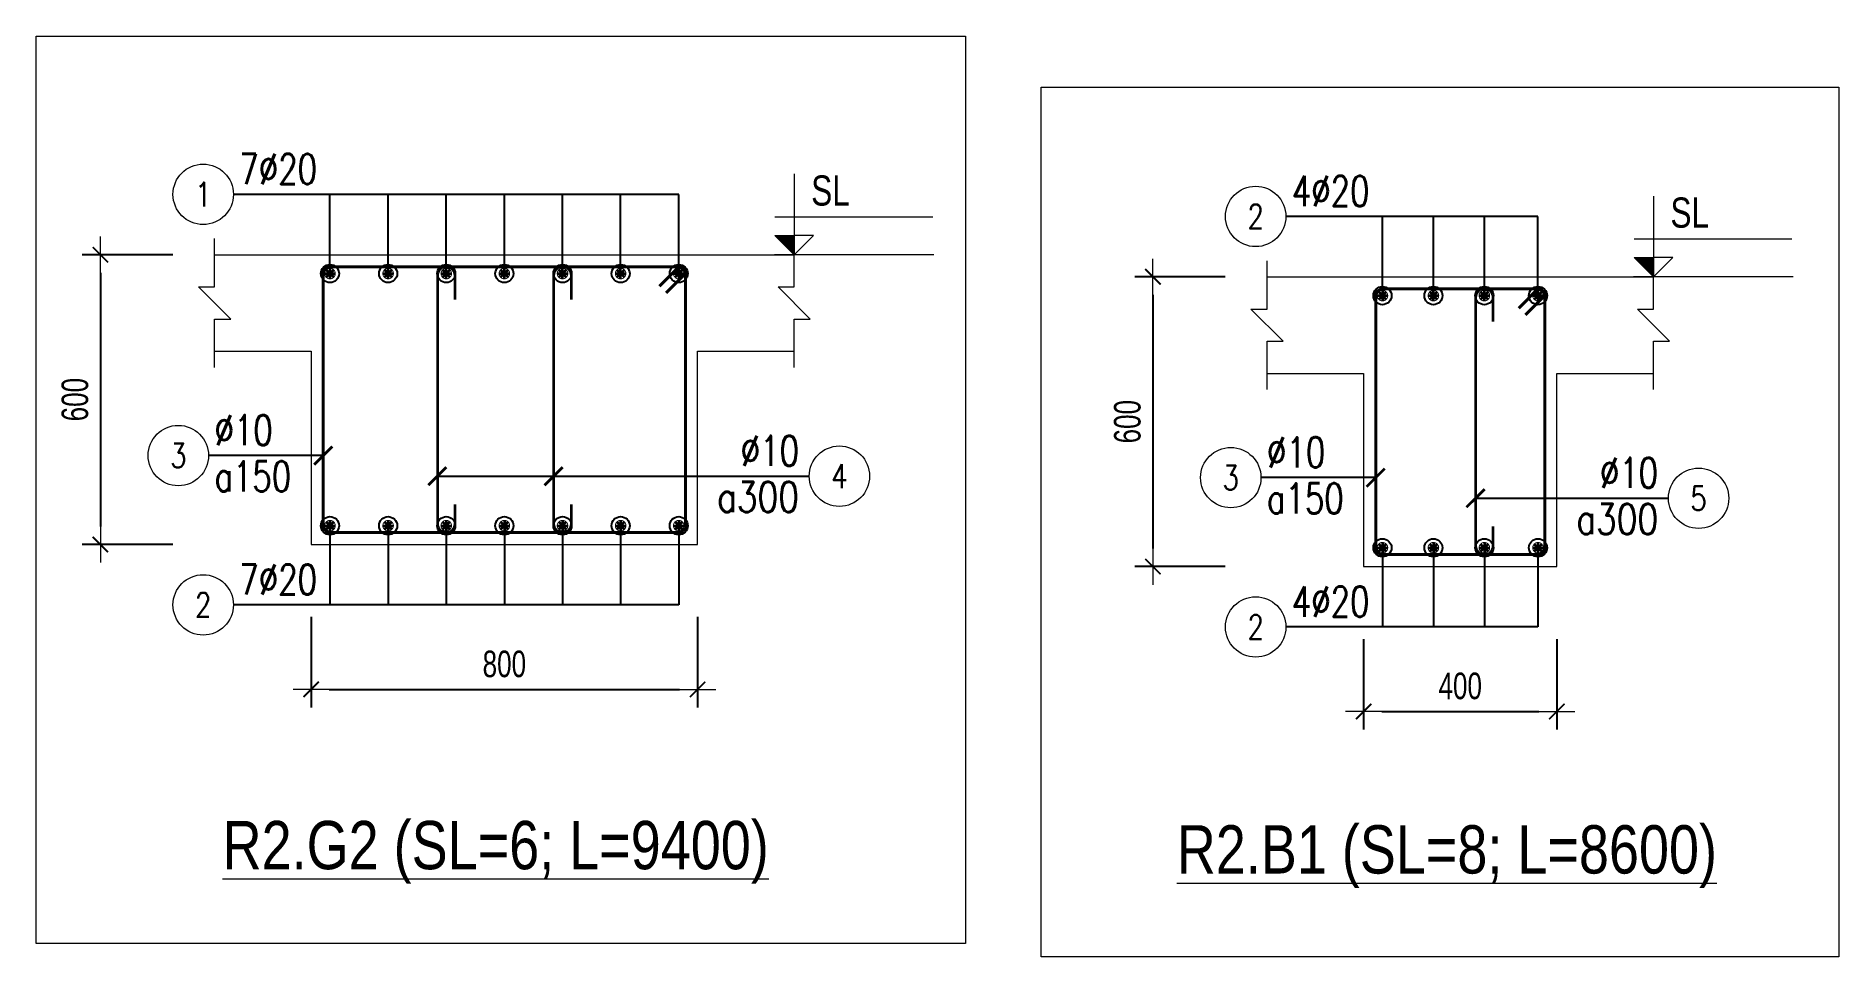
# Model space of a CAD drawing. Header units: millimetres. Extents: x -172050 to 1089997, y 452920 to 1051687.
# Drawn here: x 265747 to 269479, y 476603 to 478510 of the extents above; entities that cross this region are included whole.
import ezdxf
from ezdxf.enums import TextEntityAlignment as Align

# ---------------------------------------------------------------- set-up
doc = ezdxf.new("R2010")
doc.units = ezdxf.units.MM
doc.header["$MEASUREMENT"] = 0
doc.layers.get('Defpoints').update_dxf_attribs({"color": 151, "lineweight": 9})
for name, color, linetype, lineweight in [('NDC_S_ANNO', 7, 'Continuous', 20), ('NDC_S_CONTINUOUS', 3, 'Continuous', 20), ('NDC_S_DIM', 1, 'Continuous', 15), ('NDC_S_REBAR', 4, 'Continuous', 35), ('NDC_S_STIRRUP', 4, 'Continuous', 40), ('NDC_S_TEXT SYMBOL', 7, 'Continuous', 20), ('NDC_S_THIN LINE', 8, 'Continuous', 9), ('NDC_S_VN TEXT', 7, 'Continuous', 20)]:
    doc.layers.add(name, color=color, linetype=linetype, lineweight=lineweight)
doc.styles.add('ARIAL', font='arial.ttf', dxfattribs={"width": 0.8})
doc.styles.add('NDC_ANNO', font='', dxfattribs={"width": 0.8})
doc.styles.add('NDC_DIM', font='', dxfattribs={"width": 0.75})
doc.styles.add('NDC_EN TXT', font='romans.shx', dxfattribs={"width": 0.8})
doc.styles.get('NDC_ANNO').set_extended_font_data('Dotum')
doc.styles.get('NDC_DIM').set_extended_font_data('Dotum')
doc.dimstyles.new('NDC_dim_25', dxfattribs={"dimscale": 25, "dimtxt": 2.2, "dimasz": 1.5, "dimexe": 1.5, "dimexo": 2.5, "dimgap": 1, "dimtad": 1, "dimdec": 0, "dimzin": 0, "dimdsep": 46, "dimtxsty": 'NDC_DIM', "dimblk": 'DIMMARK', "dimcen": 0.09, "dimdle": 1.2, "dimclrd": 1, "dimclre": 1, "dimclrt": 3, "dimadec": 0, "dimazin": 0, "dimtfac": 1, "dimtdec": 0, "dimtix": 1, "dimtofl": 0, "dimtmove": 0, "dimatfit": 3, "dimfxl": 6, "dimfxlon": 1, "dimtolj": 1, "dimtzin": 0, "dimarcsym": 0})

msp = doc.modelspace()

# ---------------------------------------------------------------- blocks, each defined once
blk = doc.blocks.new('kata_block_THEP')
at = {"layer": 'NDC_S_REBAR', "color": 0}
for p, q in [((-0.5, 0), (0.5, 0)), ((-0.35, 0.35), (0.35, -0.35)), ((0.35, 0.35), (-0.35, -0.35)), ((0, 0.5), (0, -0.5))]:
    blk.add_line(p, q, dxfattribs=at)
at = {"layer": 'NDC_S_REBAR', "color": 0, "const_width": 0.0833}
blk.add_lwpolyline([(-0.5, 0, 1), (0.5, 0, 1), (-0.5, 0, 1)], format="xyb", dxfattribs=at)
blk = doc.blocks.new('DIMMARK')
at = {"layer": 'NDC_S_DIM', "color": 1}
blk.add_line((-1.5, 0), (1, 0), dxfattribs=at)
at = {"layer": 'NDC_S_DIM', "color": 2, "const_width": 0.1}
blk.add_lwpolyline([(-0.424, -0.424), (0.424, 0.424)], dxfattribs=at)
blk = doc.blocks.new('*D638')
at = {"layer": 'Defpoints', "color": 0, "transparency": 16777216}
for p in [(268565, 478011.7), (268059, 477411.7), (268565, 477411.7)]:
    blk.add_point(p, dxfattribs=at)
at = {"layer": 'NDC_S_DIM', "color": 1, "lineweight": -2, "transparency": 16777216}
for p, q in [((268209, 478011.7), (268021.5, 478011.7)), ((268059, 477974.2), (268059, 477449.2)), ((268209, 477411.7), (268021.5, 477411.7))]:
    blk.add_line(p, q, dxfattribs=at)
at = {"layer": 'NDC_S_DIM', "color": 1, "lineweight": -2, "transparency": 16777216, "xscale": 37.5, "yscale": 37.5, "zscale": 37.5}
for p, rotation in [((268059, 478011.7), 90), ((268059, 477411.7), 270)]:
    blk.add_blockref('DIMMARK', p, dxfattribs=dict(at, rotation=rotation))
at = {"layer": 'NDC_S_DIM', "color": 3, "transparency": 16777216, "insert": (268006.4, 477711.7), "char_height": 55, "attachment_point": 5, "rotation": 90, "style": 'NDC_DIM'}
blk.add_mtext('\\A1;600', dxfattribs=at)
blk = doc.blocks.new('*D639')
at = {"layer": 'Defpoints', "color": 0, "transparency": 16777216}
for p in [(268495.3, 477411.7), (268895.3, 477411.7), (268895.3, 477111.7)]:
    blk.add_point(p, dxfattribs=at)
at = {"layer": 'NDC_S_DIM', "color": 1, "lineweight": -2, "transparency": 16777216}
for p, q in [((268495.3, 477261.7), (268495.3, 477074.2)), ((268895.3, 477261.7), (268895.3, 477074.2)), ((268532.8, 477111.7), (268857.8, 477111.7))]:
    blk.add_line(p, q, dxfattribs=at)
at = {"layer": 'NDC_S_DIM', "color": 1, "lineweight": -2, "transparency": 16777216, "xscale": 37.5, "yscale": 37.5, "zscale": 37.5, "rotation": 180}
blk.add_blockref('DIMMARK', (268495.3, 477111.7), dxfattribs=at)
at = {"layer": 'NDC_S_DIM', "color": 1, "lineweight": -2, "transparency": 16777216, "xscale": 37.5, "yscale": 37.5, "zscale": 37.5}
blk.add_blockref('DIMMARK', (268895.3, 477111.7), dxfattribs=at)
at = {"layer": 'NDC_S_DIM', "color": 3, "transparency": 16777216, "insert": (268695.3, 477164.3), "char_height": 55, "attachment_point": 5, "style": 'NDC_DIM'}
blk.add_mtext('\\A1;400', dxfattribs=at)
blk = doc.blocks.new('kata_block_TD')
at = {"color": 6, "linetype": 'ByBlock', "lineweight": -2, "style": 'ARIAL', "width": 0.8}
blk.add_attdef('SECTDET2', text='', height=5, dxfattribs=at).set_placement((0, 7.97), align=Align.CENTER)
at = {"color": 0, "linetype": 'ByBlock', "lineweight": -2, "style": 'ARIAL', "width": 0.8}
blk.add_attdef('SECTDET1', text='', height=5, dxfattribs=at).set_placement((0, 1.47), align=Align.CENTER)
at = {"color": 3, "lineweight": 25, "style": 'ARIAL', "width": 0.8}
blk.add_attdef('SSCALE', text='', height=2.5, dxfattribs=at).set_placement((0, -4), align=Align.CENTER)
blk = doc.blocks.new('kata_block_CT')
at = {"layer": 'NDC_S_ANNO'}
blk.add_hatch(color=3, dxfattribs=at).paths.add_polyline_path([(0, 1.6), (-1.61, 1.6), (0, 0)])
at = {"layer": 'NDC_S_ANNO', "ltscale": 50}
h = blk.add_hatch(dxfattribs=at)
h.set_pattern_fill('ANSI31', color=256, scale=1.406251, style=0)
h.set_pattern_definition([(45, (0, 5e-12), (-3.157, 3.157), [])])
h.paths.add_polyline_path([(0, 1.6), (0, 0), (1.61, 1.6)])
for p, q in [((-1.59, 3.14), (11.47, 3.14)), ((11.56, 0), (-1.64, 0))]:
    blk.add_line(p, q, dxfattribs=at)
for points in [[(0, 6.69), (0, 0)], [(0, 0), (-1.61, 1.6), (0, 1.6)], [(0, 0), (1.61, 1.6), (0, 1.6)]]:
    blk.add_lwpolyline(points, dxfattribs=at)
at = {"layer": 'NDC_S_ANNO', "color": 8, "ltscale": 50}
blk.add_lwpolyline([(0, 0), (-1.61, 1.6), (0, 1.6)], dxfattribs=at)
at = {"layer": 'NDC_S_TEXT SYMBOL', "color": 3, "style": 'NDC_ANNO', "width": 0.8}
blk.add_attdef('CT', (1.41, 4.07), '', height=2.5, dxfattribs=at)
blk = doc.blocks.new('*U631')
blk.add_circle((2.5, 0), 2.5)
at = {"layer": 'NDC_S_VN TEXT', "color": 3, "style": 'NDC_EN TXT'}
for tag, width, p in [('DK2', 0.75, (-0.85, 0.85)), ('KC2', 0.8, (-0.85, -2.97))]:
    blk.add_attdef(tag, text='', height=2.5, dxfattribs=dict(at, width=width)).set_placement(p, align=Align.RIGHT)
at = {"layer": 'NDC_S_VN TEXT', "color": 7, "style": 'NDC_EN TXT', "width": 0.8}
blk.add_attdef('SH3', text='', height=2, dxfattribs=at).set_placement((2.5, 0), align=Align.MIDDLE)
blk = doc.blocks.new('*U296')
blk.add_circle((-2.5, 0), 2.5)
at = {"layer": 'NDC_S_VN TEXT', "color": 3, "style": 'NDC_EN TXT', "width": 0.75}
for tag, p in [('DK1', (0.5, 0.85)), ('KC1', (0.5, -2.97))]:
    blk.add_attdef(tag, p, '', height=2.5, dxfattribs=at)
at = {"layer": 'NDC_S_VN TEXT', "color": 7, "style": 'NDC_EN TXT', "width": 0.8}
blk.add_attdef('SH2', text='', height=2, dxfattribs=at).set_placement((-2.5, 0), align=Align.MIDDLE)
blk = doc.blocks.new('*U298')
blk.add_circle((-2.5, 0), 2.5)
at = {"layer": 'NDC_S_VN TEXT', "color": 3, "style": 'NDC_EN TXT', "width": 0.75}
blk.add_attdef('DK1', (0.5, 0.85), '', height=2.5, dxfattribs=at)
at = {"layer": 'NDC_S_VN TEXT', "color": 7, "style": 'NDC_EN TXT', "width": 0.8}
blk.add_attdef('SH2', text='', height=2, dxfattribs=at).set_placement((-2.5, 0), align=Align.MIDDLE)
blk = doc.blocks.new('*D1033')
at = {"layer": 'Defpoints', "color": 0, "transparency": 16777216}
for p in [(266316.4, 477457.4), (267116.4, 477457.4), (267116.4, 477157.4)]:
    blk.add_point(p, dxfattribs=at)
at = {"layer": 'NDC_S_DIM', "color": 1, "lineweight": -2, "transparency": 16777216}
for p, q in [((266316.4, 477307.4), (266316.4, 477119.9)), ((267116.4, 477307.4), (267116.4, 477119.9)), ((266353.9, 477157.4), (267078.9, 477157.4))]:
    blk.add_line(p, q, dxfattribs=at)
at = {"layer": 'NDC_S_DIM', "color": 1, "lineweight": -2, "transparency": 16777216, "xscale": 37.5, "yscale": 37.5, "zscale": 37.5, "rotation": 180}
blk.add_blockref('DIMMARK', (266316.4, 477157.4), dxfattribs=at)
at = {"layer": 'NDC_S_DIM', "color": 1, "lineweight": -2, "transparency": 16777216, "xscale": 37.5, "yscale": 37.5, "zscale": 37.5}
blk.add_blockref('DIMMARK', (267116.4, 477157.4), dxfattribs=at)
at = {"layer": 'NDC_S_DIM', "color": 3, "transparency": 16777216, "insert": (266716.4, 477209.9), "char_height": 55, "attachment_point": 5, "style": 'NDC_DIM'}
blk.add_mtext('\\A1;800', dxfattribs=at)
blk = doc.blocks.new('*D1034')
at = {"layer": 'Defpoints', "color": 0, "transparency": 16777216}
for p in [(266461.1, 478057.4), (265880.1, 477457.4), (266461.1, 477457.4)]:
    blk.add_point(p, dxfattribs=at)
at = {"layer": 'NDC_S_DIM', "color": 1, "lineweight": -2, "transparency": 16777216}
for p, q in [((266030.1, 478057.4), (265842.6, 478057.4)), ((265880.1, 478019.9), (265880.1, 477494.9)), ((266030.1, 477457.4), (265842.6, 477457.4))]:
    blk.add_line(p, q, dxfattribs=at)
at = {"layer": 'NDC_S_DIM', "color": 1, "lineweight": -2, "transparency": 16777216, "xscale": 37.5, "yscale": 37.5, "zscale": 37.5}
for p, rotation in [((265880.1, 478057.4), 90), ((265880.1, 477457.4), 270)]:
    blk.add_blockref('DIMMARK', p, dxfattribs=dict(at, rotation=rotation))
at = {"layer": 'NDC_S_DIM', "color": 3, "transparency": 16777216, "insert": (265827.6, 477757.4), "char_height": 55, "attachment_point": 5, "rotation": 90, "style": 'NDC_DIM'}
blk.add_mtext('\\A1;600', dxfattribs=at)

# ---------------------------------------------------------------- dimensions: what is measured, and where the dimension line sits
at = {"layer": 'NDC_S_DIM'}
for base, p1, p2, picture, middle in [((265880.1, 477457.4), (266461.1, 478057.4), (266461.1, 477457.4), '*D1034', (265827.6, 477757.4)), ((268059, 477411.7), (268565, 478011.7), (268565, 477411.7), '*D638', (268006.4, 477711.7))]:
    dim = msp.add_linear_dim(base=base, p1=p1, p2=p2, angle=270, dimstyle='NDC_dim_25', dxfattribs=at)
    dim.commit()
    dim.dimension.update_dxf_attribs({"geometry": picture, "text_midpoint": middle})
for base, p1, p2, picture, middle in [((267116.4, 477157.4), (266316.4, 477457.4), (267116.4, 477457.4), '*D1033', (266716.4, 477209.9)), ((268895.3, 477111.7), (268495.3, 477411.7), (268895.3, 477411.7), '*D639', (268695.3, 477164.3))]:
    dim = msp.add_linear_dim(base=base, p1=p1, p2=p2, dimstyle='NDC_dim_25', dxfattribs=at)
    dim.commit()
    dim.dimension.update_dxf_attribs({"geometry": picture, "text_midpoint": middle})

# ---------------------------------------------------------------- linework, layer by layer
at = {"layer": 'Defpoints'}
for points in [[(265746.9, 478510.2), (267671.1, 478510.2), (267671.1, 476631.4), (265746.9, 476631.4)], [(267827.9, 478404.2), (269479.3, 478404.2), (269479.3, 476603.5), (267827.9, 476603.5)]]:
    msp.add_lwpolyline(points, close=True, dxfattribs=at)
at = {"layer": 'NDC_S_CONTINUOUS'}
for points in [[(266116.4, 478057.4), (266316.4, 478057.4), (266316.4, 478057.4), (267116.4, 478057.4), (267116.4, 478057.4), (267316.4, 478057.4)], [(268295.3, 478011.7), (268495.3, 478011.7), (268495.3, 478011.7), (268895.3, 478011.7), (268895.3, 478011.7), (269095.3, 478011.7)], [(266116.4, 477857.4), (266316.4, 477857.4), (266316.4, 477457.4), (267116.4, 477457.4), (267116.4, 477857.4), (267316.4, 477857.4)], [(268295.3, 477811.7), (268495.3, 477811.7), (268495.3, 477411.7), (268895.3, 477411.7), (268895.3, 477811.7), (269095.3, 477811.7)]]:
    msp.add_lwpolyline(points, dxfattribs=at)
at = {"layer": 'NDC_S_REBAR'}
for points in [[(266614.5, 477965), (266614.5, 478014, 1), (266577.7, 478014), (266577.7, 477500.8, 1), (266614.5, 477500.8), (266614.5, 477540.1, -0.414214)], [(266855.2, 477965), (266855.2, 478014, 1), (266818.3, 478014), (266818.3, 477500.8, 1), (266855.2, 477500.8), (266855.2, 477540.1, -0.414214)], [(268763.7, 477919.4), (268763.7, 477968.3, 1), (268726.9, 477968.3), (268726.9, 477455.1, 1), (268763.7, 477455.1), (268763.7, 477494.4, -0.414214)]]:
    msp.add_lwpolyline(points, format="xyb", dxfattribs=at)
at = {"layer": 'NDC_S_STIRRUP'}
for points in [[(267037.4, 477992.4), (267077.4, 478032.4, -0.414214), (267091.4, 478018.4), (267091.4, 477496.4, -0.414214), (267077.4, 477482.4), (266355.4, 477482.4, -0.414214), (266341.4, 477496.4), (266341.4, 478018.4, -0.414214), (266355.4, 478032.4), (267077.4, 478032.4, -0.414214), (267091.4, 478018.4), (267051.4, 477978.4)], [(268816.3, 477946.7), (268856.3, 477986.7, -0.414214), (268870.3, 477972.7), (268870.3, 477450.7, -0.414214), (268856.3, 477436.7), (268534.3, 477436.7, -0.414214), (268520.3, 477450.7), (268520.3, 477972.7, -0.414214), (268534.3, 477986.7), (268856.3, 477986.7, -0.414214), (268870.3, 477972.7), (268830.3, 477932.7)]]:
    msp.add_lwpolyline(points, format="xyb", dxfattribs=at)
at = {"layer": 'NDC_S_THIN LINE'}
for points in [[(266116.4, 477824.1), (266116.4, 477924.1), (266149.8, 477924.1), (266083.1, 477990.7), (266116.4, 477990.7), (266116.4, 478090.7)], [(267316.4, 477824.1), (267316.4, 477924.1), (267349.8, 477924.1), (267283.1, 477990.7), (267316.4, 477990.7), (267316.4, 478090.7)], [(268295.3, 477778.4), (268295.3, 477878.4), (268328.6, 477878.4), (268262, 477945), (268295.3, 477945), (268295.3, 478045)], [(269095.3, 477778.4), (269095.3, 477878.4), (269128.6, 477878.4), (269062, 477945), (269095.3, 477945), (269095.3, 478045)]]:
    msp.add_lwpolyline(points, dxfattribs=at)

# ---------------------------------------------------------------- block references
at = {"layer": 'NDC_S_REBAR', "color": 3, "xscale": 22, "yscale": 22, "zscale": 22}
for p in [(266355.4, 478018.4), (268534.3, 477972.7), (266355.4, 477496.4), (268534.3, 477450.7)]:
    msp.add_blockref('kata_block_THEP', p, dxfattribs=at)
at = {"layer": 'NDC_S_REBAR', "xscale": -22, "yscale": 22, "zscale": 22, "rotation": 180}
for p in [(266475.8, 478018.4), (266596.1, 478018.4), (266716.4, 478018.4), (266836.8, 478018.4), (266957.1, 478018.4), (268639.8, 477972.7), (268745.3, 477972.7)]:
    msp.add_blockref('kata_block_THEP', p, dxfattribs=at)
at = {"layer": 'NDC_S_REBAR', "xscale": 22, "yscale": 22, "zscale": 22}
for p in [(267077.4, 478018.4), (268856.3, 477972.7), (266475.8, 477496.4), (266596.1, 477496.4), (266716.4, 477496.4), (266836.8, 477496.4), (266957.1, 477496.4), (267077.4, 477496.4), (268639.8, 477450.7), (268745.3, 477450.7), (268856.3, 477450.7)]:
    msp.add_blockref('kata_block_THEP', p, dxfattribs=at)
at = {"layer": 'NDC_S_THIN LINE', "xscale": 25, "yscale": 25, "zscale": 25}
for name, p, values in [('*U298', (266155.4, 478182.4), {'SH2': '1', 'DK1': '7%%c20'}), ('*U298', (268334.3, 478136.7), {'SH2': '2', 'DK1': '4%%c20'}), ('*U296', (266103.9, 477641.6), {'SH2': '3', 'DK1': '%%c10', 'KC1': 'a150'}), ('*U631', (267347.5, 477598.9), {'SH3': '4', 'DK2': '%%c10', 'KC2': 'a300'}), ('*U296', (268282.8, 477595.9), {'SH2': '3', 'DK1': '%%c10', 'KC1': 'a150'}), ('*U631', (269126.3, 477553.2), {'SH3': '5', 'DK2': '%%c10', 'KC2': 'a300'}), ('*U298', (266155.4, 477332.4), {'SH2': '2', 'DK1': '7%%c20'}), ('*U298', (268334.3, 477286.7), {'SH2': '2', 'DK1': '4%%c20'})]:
    msp.add_blockref(name, p, dxfattribs=at).add_auto_attribs(values)
at = {"layer": 'NDC_S_VN TEXT', "xscale": 25, "yscale": 25, "zscale": 25}
for p in [(267316.4, 478057.4), (269095.3, 478011.7)]:
    msp.add_blockref('kata_block_CT', p, dxfattribs=at).add_auto_attribs({'CT': 'SL'})
at = {"layer": 'NDC_S_VN TEXT'}
ref = msp.add_blockref('kata_block_TD', (266698.5, 476755.7), dxfattribs=dict(at, xscale=20, yscale=20, zscale=20))
ref.add_attrib('SECTDET1', '%%UR2.G2 (SL=6; L=9400)', dxfattribs={"layer": '0', "color": 0, "linetype": 'ByBlock', "lineweight": -2, "height": 100, "style": 'ARIAL', "width": 0.8}).set_placement((266698.5, 476785.1), align=Align.CENTER)
ref = msp.add_blockref('kata_block_TD', (268667.7, 476746.8), dxfattribs=dict(at, xscale=20, yscale=20, zscale=20))
ref.add_attrib('SECTDET1', '%%UR2.B1 (SL=8; L=8600)', dxfattribs={"layer": '0', "color": 0, "linetype": 'ByBlock', "lineweight": -2, "height": 100, "style": 'ARIAL', "width": 0.8}).set_placement((268667.7, 476776.2), align=Align.CENTER)

msp.set_redraw_order([(e.dxf.handle, doc.entitydb.next_handle()) for e in msp.query("TEXT MTEXT ATTDEF DIMENSION ARC_DIMENSION")])  # texts and dimensions are drawn at this point

# ---------------------------------------------------------------- leaders
at = {"layer": 'NDC_S_THIN LINE'}
for points, override in [([(266355.4, 478018.4), (266355.4, 478182.4), (266155.4, 478182.4)], {"dimldrblk": 'DotBlank'}), ([(266475.8, 478018.4), (266475.8, 478182.4), (266155.4, 478182.4)], {"dimldrblk": 'DotBlank'}), ([(266716.4, 478018.4), (266716.4, 478182.4), (266155.4, 478182.4)], {"dimldrblk": 'DotBlank'}), ([(266957.1, 478018.4), (266957.1, 478182.4), (266155.4, 478182.4)], {"dimldrblk": 'DotBlank'}), ([(267077.4, 478018.4), (267077.4, 478182.4), (266155.4, 478182.4)], {"dimldrblk": 'DotBlank'}), ([(266836.8, 478018.4), (266836.8, 478182.4), (266155.4, 478182.4)], {"dimldrblk": 'DotBlank'}), ([(266596.1, 478018.4), (266596.1, 478182.4), (266155.4, 478182.4)], {"dimldrblk": 'DotBlank'}), ([(268856.3, 477972.7), (268856.3, 478136.7), (268334.3, 478136.7)], {"dimldrblk": 'DotBlank'}), ([(268745.3, 477972.7), (268745.3, 478136.7), (268334.3, 478136.7)], {"dimldrblk": 'DotBlank'}), ([(268639.8, 477972.7), (268639.8, 478136.7), (268334.3, 478136.7)], {"dimldrblk": 'DotBlank'}), ([(268534.3, 477972.7), (268534.3, 478136.7), (268334.3, 478136.7)], {"dimldrblk": 'DotBlank'}), ([(266341.4, 477641.6), (266103.9, 477641.6)], {"dimldrblk": 'ArchTick'}), ([(266577.7, 477598.9), (267347.5, 477598.9)], {"dimldrblk": 'ArchTick'}), ([(266818.3, 477598.9), (267347.5, 477598.9)], {"dimldrblk": 'ArchTick'}), ([(268520.3, 477595.9), (268282.8, 477595.9)], {"dimldrblk": 'ArchTick'}), ([(268726.9, 477553.2), (269126.3, 477553.2)], {"dimldrblk": 'ArchTick'}), ([(266355.4, 477496.4), (266355.4, 477332.4), (266155.4, 477332.4)], {"dimldrblk": 'DotBlank'}), ([(266475.8, 477496.4), (266475.8, 477332.4), (266155.4, 477332.4)], {"dimldrblk": 'DotBlank'}), ([(266716.4, 477496.4), (266716.4, 477332.4), (266155.4, 477332.4)], {"dimldrblk": 'DotBlank'}), ([(266957.1, 477496.4), (266957.1, 477332.4), (266155.4, 477332.4)], {"dimldrblk": 'DotBlank'}), ([(267077.4, 477496.4), (267077.4, 477332.4), (266155.4, 477332.4)], {"dimldrblk": 'DotBlank'}), ([(266836.8, 477496.4), (266836.8, 477332.4), (266155.4, 477332.4)], {"dimldrblk": 'DotBlank'}), ([(266596.1, 477496.4), (266596.1, 477332.4), (266155.4, 477332.4)], {"dimldrblk": 'DotBlank'}), ([(268856.3, 477450.7), (268856.3, 477286.7), (268334.3, 477286.7)], {"dimldrblk": 'DotBlank'}), ([(268745.3, 477450.7), (268745.3, 477286.7), (268334.3, 477286.7)], {"dimldrblk": 'DotBlank'}), ([(268639.8, 477450.7), (268639.8, 477286.7), (268334.3, 477286.7)], {"dimldrblk": 'DotBlank'}), ([(268534.3, 477450.7), (268534.3, 477286.7), (268334.3, 477286.7)], {"dimldrblk": 'DotBlank'})]:
    msp.add_leader(points, dimstyle='NDC_dim_25', override=override, dxfattribs=at)

doc.saveas('drawing.dxf')
